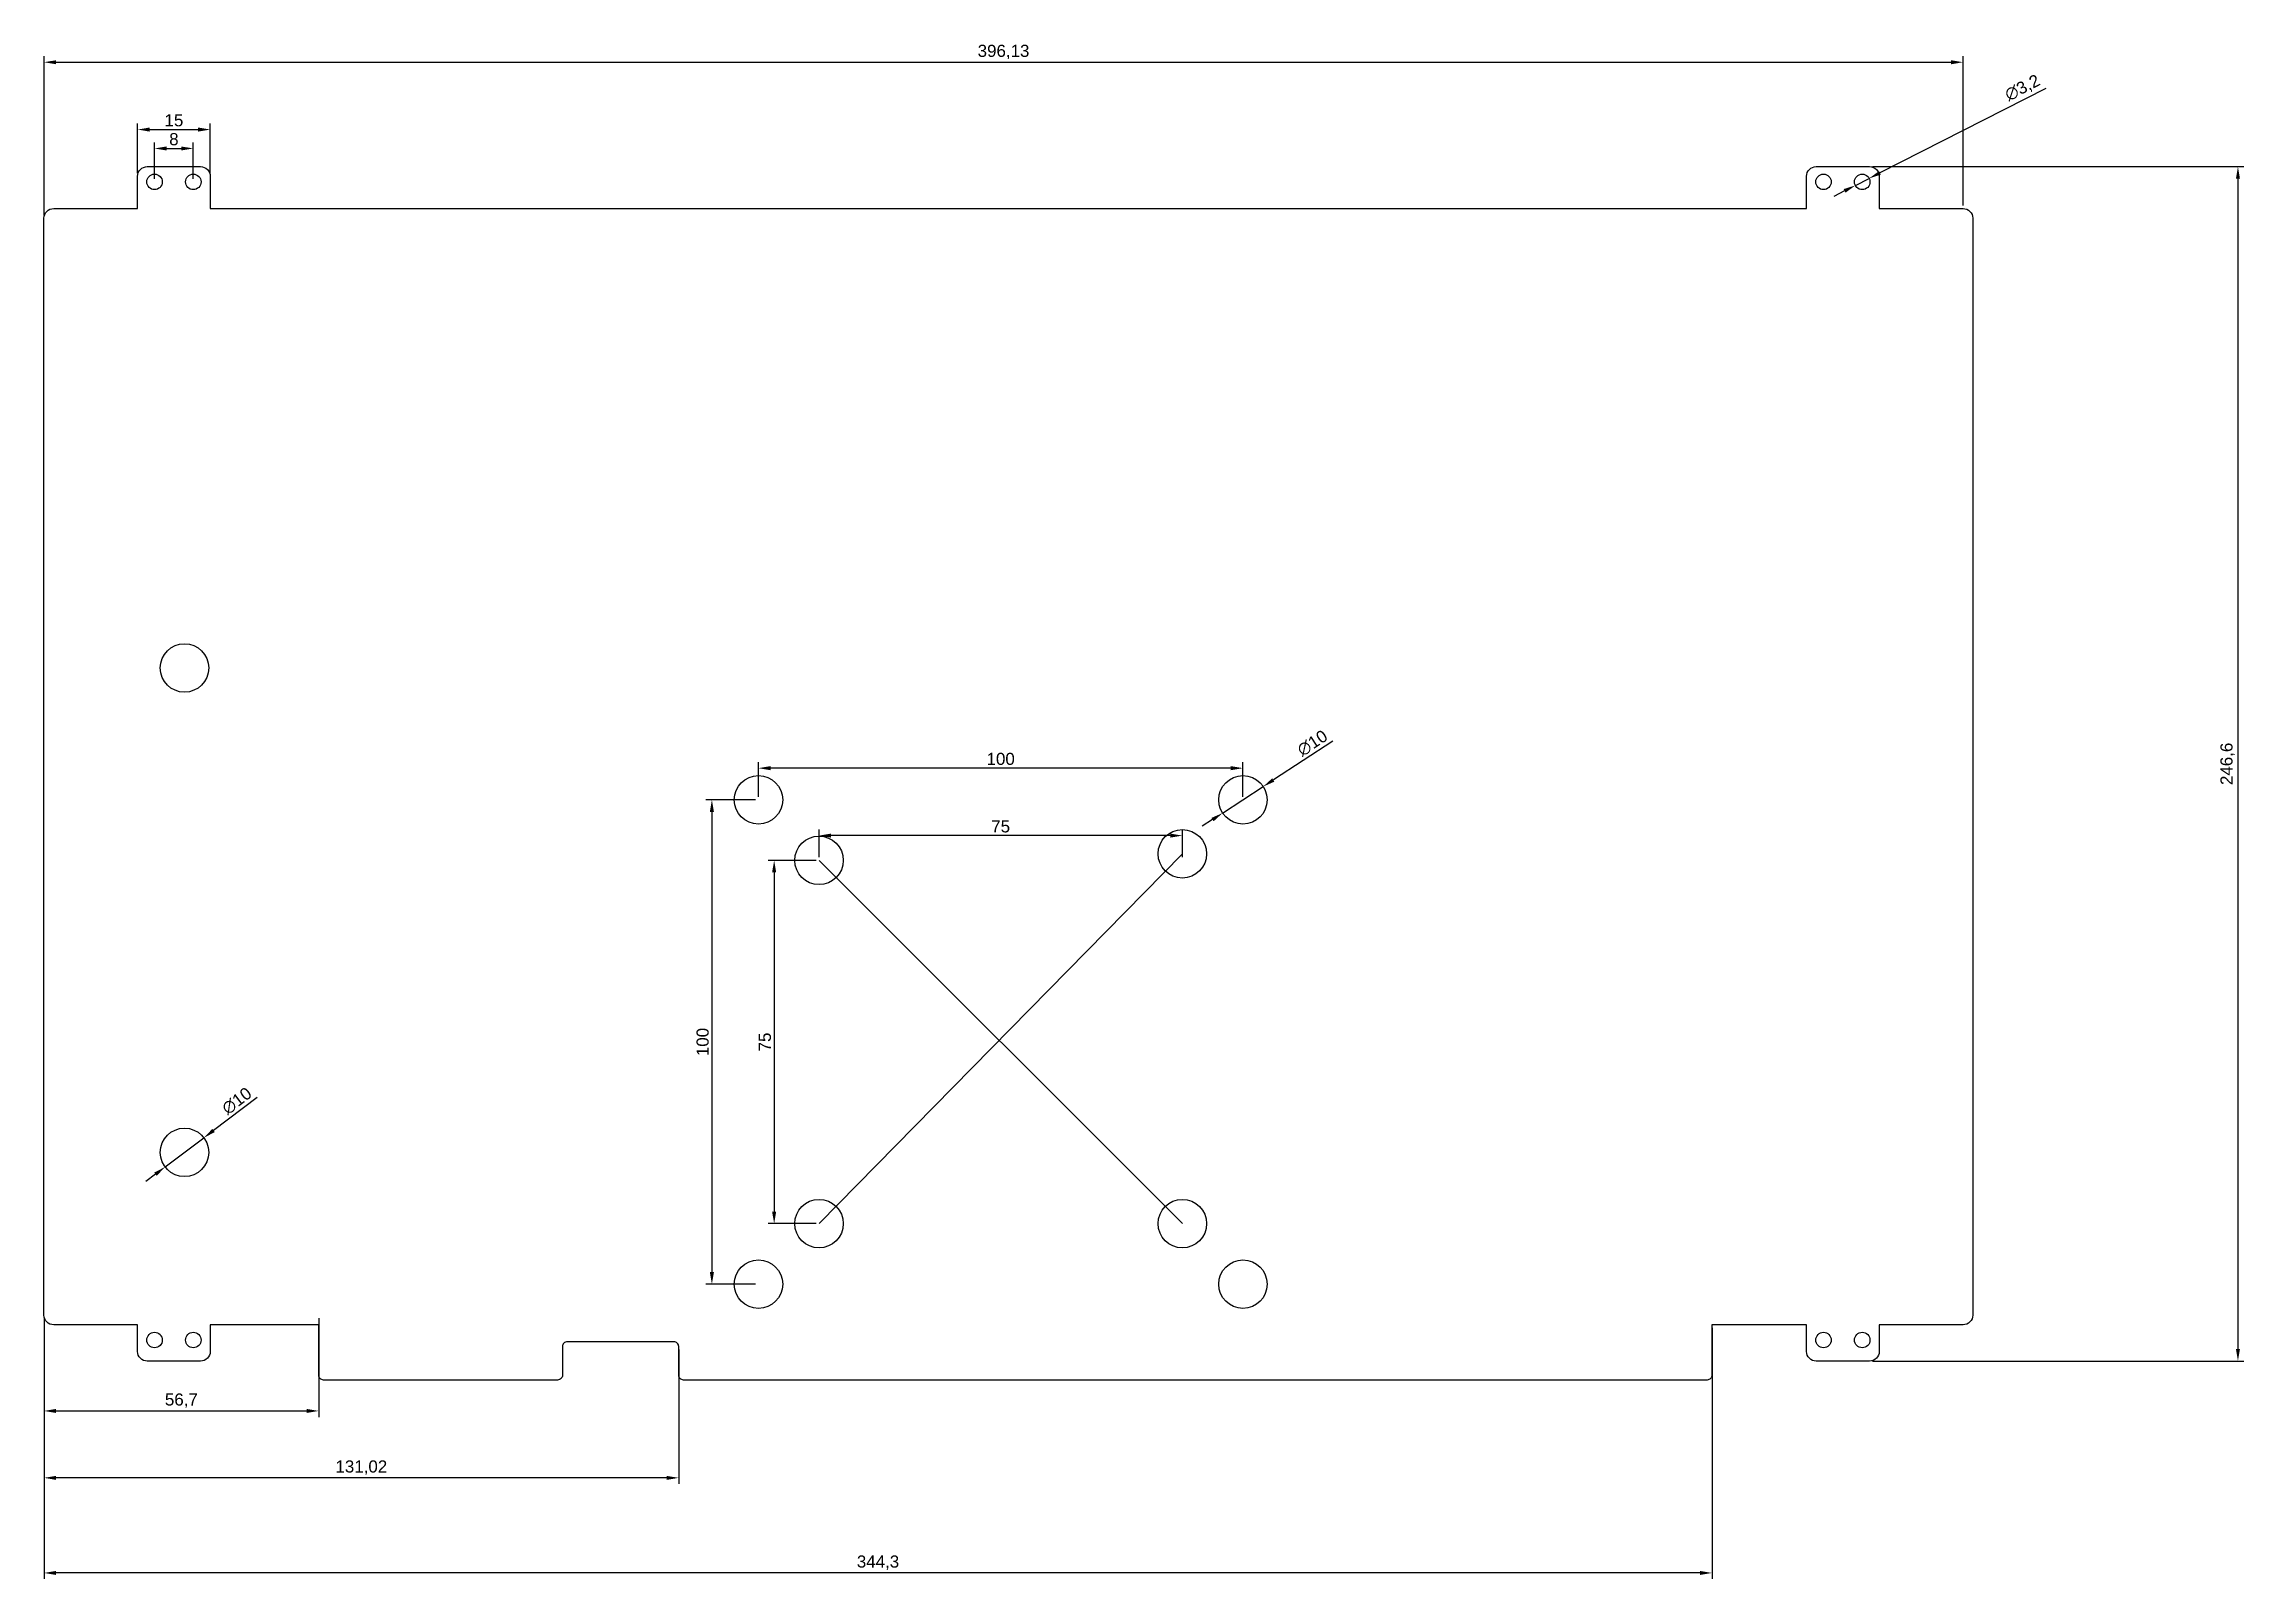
# Model space of a CAD drawing. Header units: millimetres. Extents: x -1635 to 5442, y -1125 to 1353.
# Drawn here: x 4382.7 to 4836.9, y 944.1 to 1261 of the extents above; entities that cross this region are included whole.
import ezdxf

# ---------------------------------------------------------------- set-up
doc = ezdxf.new("R2010")
doc.units = ezdxf.units.MM
doc.styles.get("Standard").update_dxf_attribs({"font": 'arial.ttf'})
doc.dimstyles.new('ISO-25', dxfattribs={"dimtxt": 2.5, "dimasz": 2.5, "dimexe": 1.25, "dimexo": 0.625, "dimtad": 1, "dimtxsty": 'Standard', "dimcen": 2.5, "dimadec": 0, "dimazin": 0, "dimtfac": 1, "dimtmove": 0, "dimatfit": 3, "dimfxl": 1, "dimarcsym": 0})

msp = doc.modelspace()

# ---------------------------------------------------------------- blocks, each defined once
blk = doc.blocks.new('*D14')
at = {"color": 0, "lineweight": -2, "transparency": 16777216}
for p, q in [((4542.72, 1093.12), (4542.72, 1098.85)), ((4615.22, 1097.6), (4545.22, 1097.6)), ((4617.72, 1093.12), (4617.72, 1098.85))]:
    blk.add_line(p, q, dxfattribs=at)
at = {"color": 0, "transparency": 16777216}
for points in [[(4545.22, 1098.01), (4545.22, 1097.18), (4542.72, 1097.6)], [(4615.22, 1098.01), (4615.22, 1097.18), (4617.72, 1097.6)]]:
    blk.add_solid(points, dxfattribs=at)
at = {"layer": 'Defpoints', "color": 0, "transparency": 16777216}
for p in [(4542.72, 1097.6), (4542.72, 1092.49), (4617.72, 1092.49)]:
    blk.add_point(p, dxfattribs=at)
at = {"color": 0, "transparency": 16777216, "insert": (4580.22, 1099.49), "char_height": 2.5, "attachment_point": 5}
blk.add_mtext('75', dxfattribs=at)
blk = doc.blocks.new('*D15')
at = {"color": 0, "lineweight": -2, "transparency": 16777216}
for p, q in [((4529.6, 1104.99), (4519.36, 1104.99)), ((4520.61, 1102.49), (4520.61, 1007.49)), ((4529.6, 1004.99), (4519.36, 1004.99))]:
    blk.add_line(p, q, dxfattribs=at)
at = {"color": 0, "transparency": 16777216}
for points in [[(4520.19, 1102.49), (4521.03, 1102.49), (4520.61, 1104.99)], [(4520.19, 1007.49), (4521.03, 1007.49), (4520.61, 1004.99)]]:
    blk.add_solid(points, dxfattribs=at)
at = {"layer": 'Defpoints', "color": 0, "transparency": 16777216}
for p in [(4530.22, 1104.99), (4520.61, 1004.99), (4530.22, 1004.99)]:
    blk.add_point(p, dxfattribs=at)
at = {"color": 0, "transparency": 16777216, "insert": (4518.71, 1054.99), "char_height": 2.5, "attachment_point": 5, "rotation": 90}
blk.add_mtext('100', dxfattribs=at)
blk = doc.blocks.new('*D16')
at = {"color": 0, "lineweight": -2, "transparency": 16777216}
for p, q in [((4542.1, 1092.49), (4532.21, 1092.49)), ((4533.46, 1089.99), (4533.46, 1019.99)), ((4542.1, 1017.49), (4532.21, 1017.49))]:
    blk.add_line(p, q, dxfattribs=at)
at = {"color": 0, "transparency": 16777216}
for points in [[(4533.04, 1089.99), (4533.88, 1089.99), (4533.46, 1092.49)], [(4533.04, 1019.99), (4533.88, 1019.99), (4533.46, 1017.49)]]:
    blk.add_solid(points, dxfattribs=at)
at = {"layer": 'Defpoints', "color": 0, "transparency": 16777216}
for p in [(4542.72, 1092.49), (4533.46, 1017.49), (4542.72, 1017.49)]:
    blk.add_point(p, dxfattribs=at)
at = {"color": 0, "transparency": 16777216, "insert": (4531.56, 1054.99), "char_height": 2.5, "attachment_point": 5, "rotation": 90}
blk.add_mtext('75', dxfattribs=at)
blk = doc.blocks.new('*D17')
at = {"color": 0, "lineweight": -2, "transparency": 16777216}
for p, q in [((4530.22, 1105.62), (4530.22, 1112.77)), ((4630.22, 1105.62), (4630.22, 1112.77)), ((4627.72, 1111.52), (4532.72, 1111.52))]:
    blk.add_line(p, q, dxfattribs=at)
at = {"color": 0, "transparency": 16777216}
for points in [[(4532.72, 1111.94), (4532.72, 1111.1), (4530.22, 1111.52)], [(4627.72, 1111.94), (4627.72, 1111.1), (4630.22, 1111.52)]]:
    blk.add_solid(points, dxfattribs=at)
at = {"layer": 'Defpoints', "color": 0, "transparency": 16777216}
for p in [(4530.22, 1111.52), (4530.22, 1104.99), (4630.22, 1104.99)]:
    blk.add_point(p, dxfattribs=at)
at = {"color": 0, "transparency": 16777216, "insert": (4580.22, 1113.42), "char_height": 2.5, "attachment_point": 5}
blk.add_mtext('100', dxfattribs=at)
blk = doc.blocks.new('*D18')
at = {"color": 0, "lineweight": -2, "transparency": 16777216}
for p, q in [((4648.8, 1117.1), (4636.51, 1109.09)), ((4626.03, 1102.26), (4634.41, 1107.72)), ((4623.94, 1100.9), (4621.84, 1099.53))]:
    blk.add_line(p, q, dxfattribs=at)
at = {"color": 0, "transparency": 16777216}
for points in [[(4636.28, 1109.43), (4636.73, 1108.74), (4634.41, 1107.72)], [(4623.71, 1101.24), (4624.17, 1100.55), (4626.03, 1102.26)]]:
    blk.add_solid(points, dxfattribs=at)
at = {"layer": 'Defpoints', "color": 0, "transparency": 16777216}
for p in [(4634.41, 1107.72), (4626.03, 1102.26)]:
    blk.add_point(p, dxfattribs=at)
at = {"color": 0, "transparency": 16777216, "insert": (4644.57, 1116.69), "char_height": 2.5, "attachment_point": 5, "rotation": 33.0939}
blk.add_mtext('∅10', dxfattribs=at)
blk = doc.blocks.new('*D19')
at = {"color": 0, "lineweight": -2, "transparency": 16777216}
for p, q in [((4382.75, 1225.68), (4382.75, 1258.51)), ((4778.88, 1227.68), (4778.88, 1258.51)), ((4385.25, 1257.26), (4776.38, 1257.26))]:
    blk.add_line(p, q, dxfattribs=at)
at = {"color": 0, "transparency": 16777216}
for points in [[(4385.25, 1257.67), (4385.25, 1256.84), (4382.75, 1257.26)], [(4776.38, 1257.67), (4776.38, 1256.84), (4778.88, 1257.26)]]:
    blk.add_solid(points, dxfattribs=at)
at = {"layer": 'Defpoints', "color": 0, "transparency": 16777216}
for p in [(4778.88, 1257.26), (4778.88, 1227.06), (4382.75, 1225.06)]:
    blk.add_point(p, dxfattribs=at)
at = {"color": 0, "transparency": 16777216, "insert": (4580.81, 1259.38), "char_height": 2.5, "attachment_point": 5}
blk.add_mtext('396,13', dxfattribs=at)
blk = doc.blocks.new('*D20')
at = {"color": 0, "lineweight": -2, "transparency": 16777216}
for p, q in [((4405.56, 1233.18), (4405.56, 1240.71)), ((4413.56, 1233.18), (4413.56, 1240.71)), ((4408.06, 1239.46), (4411.06, 1239.46))]:
    blk.add_line(p, q, dxfattribs=at)
at = {"color": 0, "transparency": 16777216}
for points in [[(4408.06, 1239.87), (4408.06, 1239.04), (4405.56, 1239.46)], [(4411.06, 1239.87), (4411.06, 1239.04), (4413.56, 1239.46)]]:
    blk.add_solid(points, dxfattribs=at)
at = {"layer": 'Defpoints', "color": 0, "transparency": 16777216}
for p in [(4413.56, 1239.46), (4405.56, 1232.56), (4413.56, 1232.56)]:
    blk.add_point(p, dxfattribs=at)
at = {"color": 0, "transparency": 16777216, "insert": (4409.56, 1241.36), "char_height": 2.5, "attachment_point": 5}
blk.add_mtext('8', dxfattribs=at)
blk = doc.blocks.new('*D21')
at = {"color": 0, "lineweight": -2, "transparency": 16777216}
for p, q in [((4402.06, 1234.33), (4402.06, 1244.61)), ((4417.06, 1234.33), (4417.06, 1244.61)), ((4404.56, 1243.36), (4414.56, 1243.36))]:
    blk.add_line(p, q, dxfattribs=at)
at = {"color": 0, "transparency": 16777216}
for points in [[(4404.56, 1243.78), (4404.56, 1242.94), (4402.06, 1243.36)], [(4414.56, 1243.78), (4414.56, 1242.94), (4417.06, 1243.36)]]:
    blk.add_solid(points, dxfattribs=at)
at = {"layer": 'Defpoints', "color": 0, "transparency": 16777216}
for p in [(4417.06, 1243.36), (4402.06, 1233.71), (4417.06, 1233.71)]:
    blk.add_point(p, dxfattribs=at)
at = {"color": 0, "transparency": 16777216, "insert": (4409.56, 1245.26), "char_height": 2.5, "attachment_point": 5}
blk.add_mtext('15', dxfattribs=at)
blk = doc.blocks.new('*D22')
at = {"color": 0, "lineweight": -2, "transparency": 16777216}
for p, q in [((4760.19, 1235.71), (4836.86, 1235.71)), ((4835.61, 1233.21), (4835.61, 991.61)), ((4760.19, 989.11), (4836.86, 989.11))]:
    blk.add_line(p, q, dxfattribs=at)
at = {"color": 0, "transparency": 16777216}
for points in [[(4835.2, 1233.21), (4836.03, 1233.21), (4835.61, 1235.71)], [(4835.2, 991.61), (4836.03, 991.61), (4835.61, 989.11)]]:
    blk.add_solid(points, dxfattribs=at)
at = {"layer": 'Defpoints', "color": 0, "transparency": 16777216}
for p in [(4759.56, 1235.71), (4759.56, 989.11), (4835.61, 989.11)]:
    blk.add_point(p, dxfattribs=at)
at = {"color": 0, "transparency": 16777216, "insert": (4833.48, 1112.41), "char_height": 2.5, "attachment_point": 5, "rotation": 90}
blk.add_mtext('246,6', dxfattribs=at)
blk = doc.blocks.new('*D23')
at = {"color": 0, "lineweight": -2, "transparency": 16777216}
for p, q in [((4795.96, 1251.87), (4761.71, 1234.42)), ((4754.41, 1230.7), (4752.18, 1229.56)), ((4756.64, 1231.83), (4759.49, 1233.28))]:
    blk.add_line(p, q, dxfattribs=at)
at = {"color": 0, "transparency": 16777216}
for points in [[(4754.22, 1231.07), (4754.6, 1230.32), (4756.64, 1231.83)], [(4761.53, 1234.79), (4761.9, 1234.05), (4759.49, 1233.28)]]:
    blk.add_solid(points, dxfattribs=at)
at = {"layer": 'Defpoints', "color": 0, "transparency": 16777216}
for p in [(4756.64, 1231.83), (4759.49, 1233.28)]:
    blk.add_point(p, dxfattribs=at)
at = {"color": 0, "transparency": 16777216, "insert": (4791.19, 1251.87), "char_height": 2.5, "attachment_point": 5, "rotation": 27.0014}
blk.add_mtext('∅3,2', dxfattribs=at)
blk = doc.blocks.new('*D24')
at = {"color": 0, "lineweight": -2, "transparency": 16777216}
for p, q in [((4426.75, 1043.51), (4417.74, 1036.72)), ((4407.75, 1029.2), (4415.74, 1035.21)), ((4405.76, 1027.69), (4403.76, 1026.19))]:
    blk.add_line(p, q, dxfattribs=at)
at = {"color": 0, "transparency": 16777216}
for points in [[(4417.49, 1037.05), (4417.99, 1036.39), (4415.74, 1035.21)], [(4405.51, 1028.03), (4406.01, 1027.36), (4407.75, 1029.2)]]:
    blk.add_solid(points, dxfattribs=at)
at = {"layer": 'Defpoints', "color": 0, "transparency": 16777216}
for p in [(4415.74, 1035.21), (4407.75, 1029.2)]:
    blk.add_point(p, dxfattribs=at)
at = {"color": 0, "transparency": 16777216, "insert": (4422.55, 1042.82), "char_height": 2.5, "attachment_point": 5, "rotation": 36.9919}
blk.add_mtext('∅10', dxfattribs=at)
blk = doc.blocks.new('*D25')
at = {"color": 0, "lineweight": -2, "transparency": 16777216}
for p, q in [((4382.75, 997.98), (4382.75, 977.57)), ((4439.45, 997.98), (4439.45, 977.57)), ((4385.25, 978.82), (4436.95, 978.82))]:
    blk.add_line(p, q, dxfattribs=at)
at = {"color": 0, "transparency": 16777216}
for points in [[(4385.25, 979.24), (4385.25, 978.41), (4382.75, 978.82)], [(4436.95, 979.24), (4436.95, 978.41), (4439.45, 978.82)]]:
    blk.add_solid(points, dxfattribs=at)
at = {"layer": 'Defpoints', "color": 0, "transparency": 16777216}
for p in [(4382.75, 998.61), (4439.45, 998.61), (4439.45, 978.82)]:
    blk.add_point(p, dxfattribs=at)
at = {"color": 0, "transparency": 16777216, "insert": (4411.1, 980.95), "char_height": 2.5, "attachment_point": 5}
blk.add_mtext('56,7', dxfattribs=at)
blk = doc.blocks.new('*D26')
at = {"color": 0, "lineweight": -2, "transparency": 16777216}
for p, q in [((4382.75, 995.98), (4382.75, 944.13)), ((4727.05, 995.98), (4727.05, 944.13)), ((4724.55, 945.38), (4385.25, 945.38))]:
    blk.add_line(p, q, dxfattribs=at)
at = {"color": 0, "transparency": 16777216}
for points in [[(4385.25, 945.79), (4385.25, 944.96), (4382.75, 945.38)], [(4724.55, 945.79), (4724.55, 944.96), (4727.05, 945.38)]]:
    blk.add_solid(points, dxfattribs=at)
at = {"layer": 'Defpoints', "color": 0, "transparency": 16777216}
for p in [(4382.75, 996.61), (4727.05, 996.61), (4382.75, 945.38)]:
    blk.add_point(p, dxfattribs=at)
at = {"color": 0, "transparency": 16777216, "insert": (4554.9, 947.5), "char_height": 2.5, "attachment_point": 5}
blk.add_mtext('344,3', dxfattribs=at)
blk = doc.blocks.new('*D27')
at = {"color": 0, "lineweight": -2, "transparency": 16777216}
for p, q in [((4382.75, 991.48), (4382.75, 963.76)), ((4513.76, 991.48), (4513.76, 963.76)), ((4511.26, 965.01), (4385.25, 965.01))]:
    blk.add_line(p, q, dxfattribs=at)
at = {"color": 0, "transparency": 16777216}
for points in [[(4385.25, 965.42), (4385.25, 964.59), (4382.75, 965.01)], [(4511.26, 965.42), (4511.26, 964.59), (4513.76, 965.01)]]:
    blk.add_solid(points, dxfattribs=at)
at = {"layer": 'Defpoints', "color": 0, "transparency": 16777216}
for p in [(4382.75, 992.11), (4513.76, 992.11), (4382.75, 965.01)]:
    blk.add_point(p, dxfattribs=at)
at = {"color": 0, "transparency": 16777216, "insert": (4448.25, 967.13), "char_height": 2.5, "attachment_point": 5}
blk.add_mtext('131,02', dxfattribs=at)

# ---------------------------------------------------------------- dimensions: what is measured, and where the dimension line sits
for base, p1, p2, picture, middle in [((4778.876, 1257.256), (4382.746, 1225.057), (4778.876, 1227.057), '*D19', (4580.811, 1259.383)), ((4417.061, 1243.359), (4402.061, 1233.707), (4417.061, 1233.707), '*D21', (4409.561, 1245.26)), ((4413.561, 1239.455), (4405.561, 1232.557), (4413.561, 1232.557), '*D20', (4409.561, 1241.357)), ((4530.222, 1111.521), (4630.222, 1104.99), (4530.222, 1104.99), '*D17', (4580.222, 1113.422)), ((4542.722, 1097.595), (4617.722, 1092.49), (4542.722, 1092.49), '*D14', (4580.222, 1099.492)), ((4439.446, 978.824), (4382.746, 998.607), (4439.446, 998.607), '*D25', (4411.096, 980.951)), ((4382.746, 945.377), (4727.046, 996.607), (4382.746, 996.607), '*D26', (4554.896, 947.504)), ((4382.746219079, 965.006015402), (4513.761219079, 992.106620399), (4382.746219079, 992.106620399), '*D27', (4448.253719079, 967.133402851))]:
    dim = msp.add_linear_dim(base=base, p1=p1, p2=p2, dimstyle='ISO-25')
    dim.commit()
    dim.dimension.update_dxf_attribs({"geometry": picture, "text_midpoint": middle})
for p1, p2, picture, middle in [((4756.636, 1231.83), (4759.487, 1233.283), '*D23', (4792.172, 1249.938)), ((4626.033, 1102.26), (4634.411, 1107.721), '*D18', (4645.644, 1115.042)), ((4407.753, 1029.197), (4415.74, 1035.214), '*D24', (4423.739, 1041.241))]:
    dim = msp.add_diameter_dim_2p(p1=p1, p2=p2, dimstyle='ISO-25')
    dim.commit()
    dim.dimension.update_dxf_attribs({"geometry": picture, "text_midpoint": middle, "dimtype": 163})
for base, p1, p2, picture, middle in [((4835.612, 989.107), (4759.561, 1235.707), (4759.561, 989.107), '*D22', (4833.484, 1112.407)), ((4520.61, 1004.99), (4530.222, 1104.99), (4530.222, 1004.99), '*D15', (4518.708, 1054.99)), ((4533.46, 1017.49), (4542.722, 1092.49), (4542.722, 1017.49), '*D16', (4531.564, 1054.99))]:
    dim = msp.add_linear_dim(base=base, p1=p1, p2=p2, angle=90, dimstyle='ISO-25')
    dim.commit()
    dim.dimension.update_dxf_attribs({"geometry": picture, "text_midpoint": middle})

# ---------------------------------------------------------------- linework, layer by layer
for p, q in [((4617.722, 1093.845), (4542.722, 1017.49)), ((4542.722, 1092.49), (4617.722, 1017.49))]:
    msp.add_line(p, q)
msp.add_lwpolyline([(4488.761, 985.207), (4440.446, 985.207, -0.4142136), (4439.446, 986.207), (4439.446, 996.607), (4417.061, 996.607), (4417.061, 991.107, -0.4142136), (4415.061, 989.107), (4404.061, 989.107, -0.4142136), (4402.061, 991.107), (4402.061, 996.607), (4384.746, 996.607, -0.4142136), (4382.746, 998.607), (4382.746, 1225.057, -0.4142136), (4384.746, 1227.057), (4402.061, 1227.057), (4402.061, 1233.707, -0.4142136), (4404.061, 1235.707), (4415.061, 1235.707, -0.4142136), (4417.061, 1233.707), (4417.061, 1227.057), (4746.561, 1227.057), (4746.561, 1233.707, -0.4142136), (4748.561, 1235.707), (4759.561, 1235.707, -0.4142136), (4761.561, 1233.707), (4761.561, 1227.057), (4778.876, 1227.057, -0.4142136), (4780.876, 1225.057), (4780.876, 998.607, -0.4142136), (4778.876, 996.607), (4761.561, 996.607), (4761.561, 991.107, -0.4142136), (4759.561, 989.107), (4748.561, 989.107, -0.4142136), (4746.561, 991.107), (4746.561, 996.607), (4727.046, 996.607), (4727.046, 986.207, -0.4142136), (4726.046, 985.207), (4514.761, 985.207, -0.4142136), (4513.761, 986.207), (4513.761, 992.107, 0.4142136), (4512.761, 993.107), (4490.761, 993.107, 0.4142136), (4489.761, 992.107), (4489.761, 986.207, -0.4142136)], format="xyb", close=True)
for centre, radius in [((4405.561, 1232.557), 1.6), ((4413.561, 1232.557), 1.6), ((4750.061, 1232.557), 1.6), ((4758.061, 1232.557), 1.6), ((4411.746, 1132.206), 5), ((4530.222, 1104.99), 5), ((4630.222, 1104.99), 5), ((4542.722, 1092.49), 5), ((4617.722, 1093.845), 5), ((4411.746, 1032.206), 5), ((4542.722, 1017.49), 5), ((4617.722, 1017.49), 5), ((4530.222, 1004.99), 5), ((4630.222, 1004.99), 5), ((4405.561, 993.457), 1.6), ((4413.561, 993.457), 1.6), ((4750.061, 993.457), 1.6), ((4758.061, 993.457), 1.6)]:
    msp.add_circle(centre, radius)

msp.set_redraw_order([(e.dxf.handle, doc.entitydb.next_handle()) for e in msp.query("TEXT MTEXT ATTDEF DIMENSION ARC_DIMENSION")])  # texts and dimensions are drawn at this point

doc.saveas('drawing.dxf')
